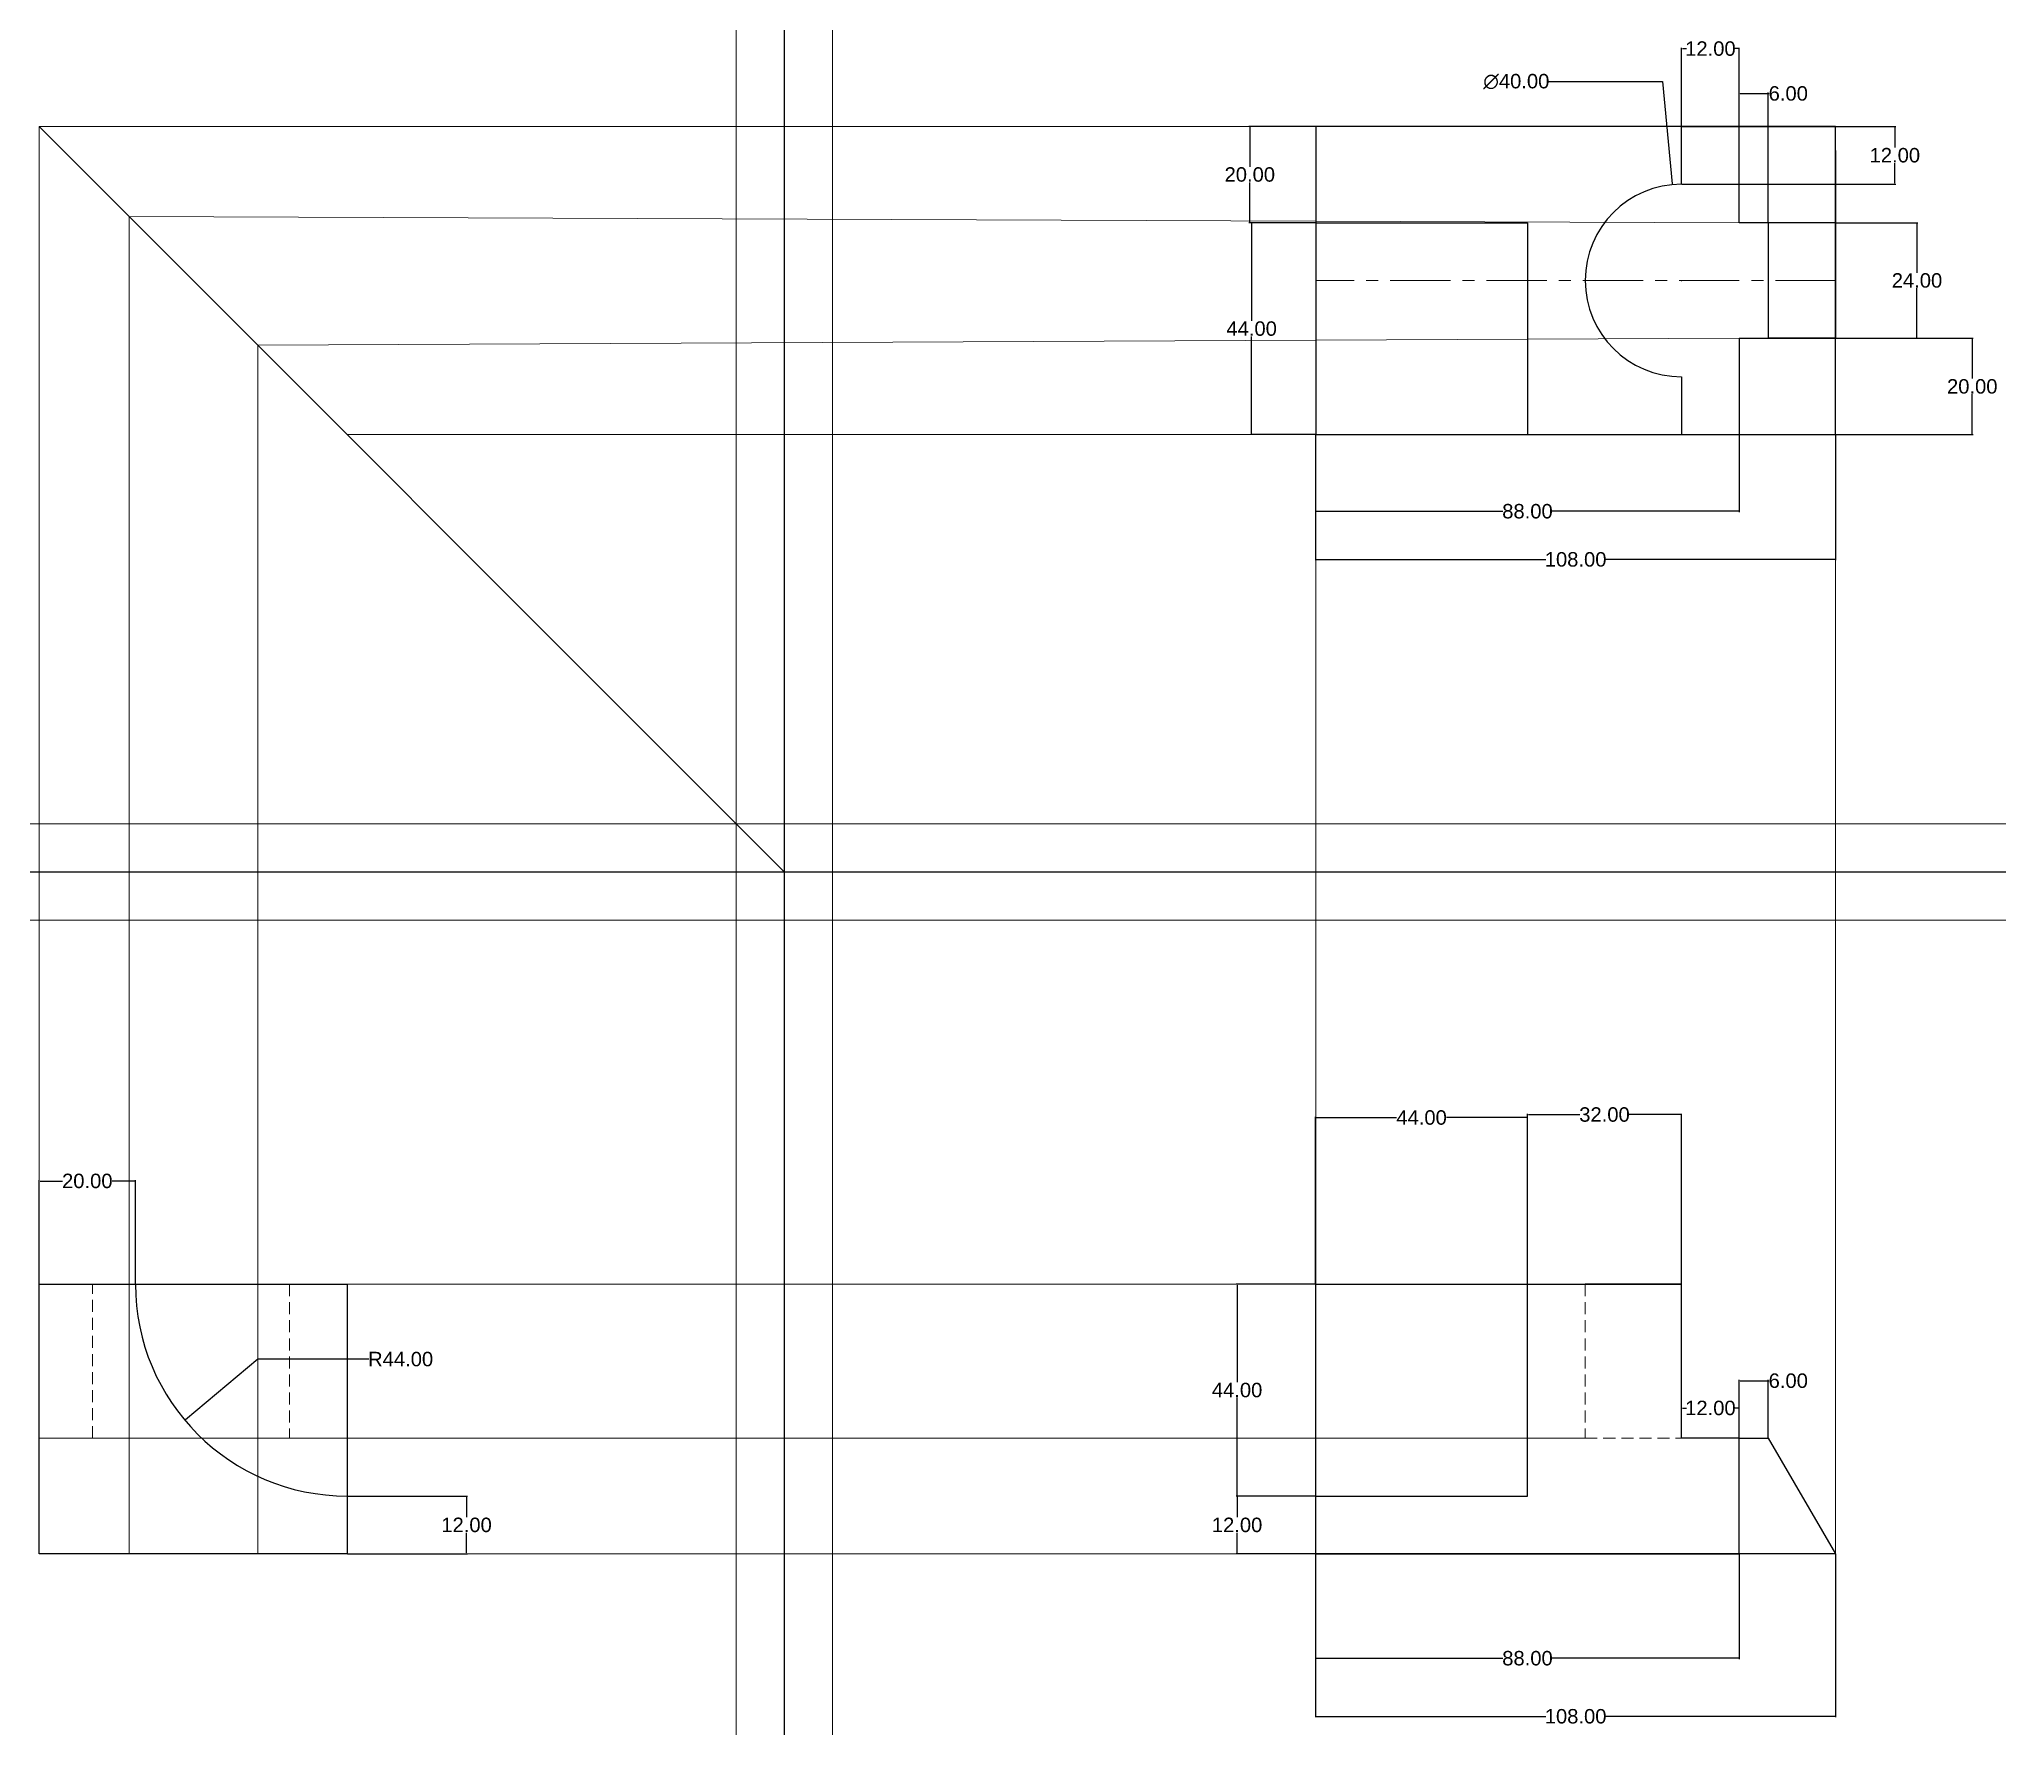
# Model space of a CAD drawing. Header units: millimetres. Extents: x -6852 to 59965, y -10230 to 31776.
# Drawn here: x 12297.2 to 12703.8, y -5776.3 to -5426 of the extents above; entities that cross this region are included whole.
import ezdxf

# ---------------------------------------------------------------- set-up
doc = ezdxf.new("R2010")
doc.units = ezdxf.units.MM
doc.header["$MEASUREMENT"] = 0
doc.linetypes.add('CENTER', pattern=[2, 1.25, -0.25, 0.25, -0.25])
doc.linetypes.add('HIDDEN', pattern=[0.375, 0.25, -0.125])
for name, color, linetype, lineweight in [('Center Line', 132, 'CENTER', 18), ('Dimension Line', 53, 'Continuous', 15), ('Hidden Lines', 10, 'HIDDEN', 13), ('Object line', 7, 'Continuous', 25)]:
    doc.layers.add(name, color=color, linetype=linetype, lineweight=lineweight)
doc.layers.add('Projection Line', color=7, linetype='Continuous', lineweight=9, transparency=0.75)
doc.styles.get("Standard").update_dxf_attribs({"font": 'arial.ttf'})
doc.dimstyles.get("Standard").update_dxf_attribs({"dimtxt": 3, "dimasz": 0.18, "dimexe": 0.18, "dimexo": 0.0625, "dimgap": 0.09, "dimtad": 0, "dimtih": 1, "dimtoh": 1, "dimzin": 0, "dimdsep": 46, "dimtxsty": 'Standard', "dimcen": 0.09, "dimadec": 0, "dimazin": 0, "dimtfac": 1, "dimtofl": 0, "dimtmove": 0, "dimatfit": 3, "dimfxl": 1, "dimtolj": 1, "dimtzin": 0, "dimarcsym": 0})

msp = doc.modelspace()

# ---------------------------------------------------------------- blocks, each defined once
blk = doc.blocks.new('*D135')
at = {"layer": 'Defpoints', "color": 0, "transparency": 16777216}
for p in [(12562.33, -5740.55), (12670.33, -5740.55), (12670.33, -5774.29)]:
    blk.add_point(p, dxfattribs=at)
at = {"layer": 'Dimension Line', "color": 0, "lineweight": -2, "transparency": 16777216}
for p, q in [((12562.33, -5740.61), (12562.33, -5774.47)), ((12670.33, -5740.61), (12670.33, -5774.47)), ((12562.51, -5774.29), (12610.16, -5774.29)), ((12670.15, -5774.29), (12622.5, -5774.29))]:
    blk.add_line(p, q, dxfattribs=at)
at = {"layer": 'Dimension Line', "color": 0, "transparency": 16777216}
for points in [[(12562.51, -5774.26), (12562.51, -5774.32), (12562.33, -5774.29)], [(12670.15, -5774.26), (12670.15, -5774.32), (12670.33, -5774.29)]]:
    blk.add_solid(points, dxfattribs=at)
at = {"layer": 'Dimension Line', "color": 0, "transparency": 16777216, "insert": (12616.33, -5774.29), "char_height": 3, "attachment_point": 5}
blk.add_mtext('\\A1;108.00', dxfattribs=at)
blk = doc.blocks.new('*D136')
at = {"layer": 'Defpoints', "color": 0, "transparency": 16777216}
for p in [(12562.33, -5740.55), (12650.33, -5740.55), (12650.33, -5762.23)]:
    blk.add_point(p, dxfattribs=at)
at = {"layer": 'Dimension Line', "color": 0, "lineweight": -2, "transparency": 16777216}
for p, q in [((12562.33, -5740.61), (12562.33, -5762.41)), ((12650.33, -5740.61), (12650.33, -5762.41)), ((12562.51, -5762.23), (12601.18, -5762.23)), ((12650.15, -5762.23), (12611.48, -5762.23))]:
    blk.add_line(p, q, dxfattribs=at)
at = {"layer": 'Dimension Line', "color": 0, "transparency": 16777216}
for points in [[(12562.51, -5762.2), (12562.51, -5762.26), (12562.33, -5762.23)], [(12650.15, -5762.2), (12650.15, -5762.26), (12650.33, -5762.23)]]:
    blk.add_solid(points, dxfattribs=at)
at = {"layer": 'Dimension Line', "color": 0, "transparency": 16777216, "insert": (12606.33, -5762.23), "char_height": 3, "attachment_point": 5}
blk.add_mtext('\\A1;88.00', dxfattribs=at)
blk = doc.blocks.new('*D137')
at = {"layer": 'Defpoints', "color": 0, "transparency": 16777216}
for p in [(12562.33, -5684.55), (12546.01, -5728.55), (12562.33, -5728.55)]:
    blk.add_point(p, dxfattribs=at)
at = {"layer": 'Dimension Line', "color": 0, "lineweight": -2, "transparency": 16777216}
for p, q in [((12562.27, -5684.55), (12545.83, -5684.55)), ((12546.01, -5684.73), (12546.01, -5704.93)), ((12546.01, -5728.37), (12546.01, -5708.17)), ((12562.27, -5728.55), (12545.83, -5728.55))]:
    blk.add_line(p, q, dxfattribs=at)
at = {"layer": 'Dimension Line', "color": 0, "transparency": 16777216}
for points in [[(12545.98, -5684.73), (12546.04, -5684.73), (12546.01, -5684.55)], [(12545.98, -5728.37), (12546.04, -5728.37), (12546.01, -5728.55)]]:
    blk.add_solid(points, dxfattribs=at)
at = {"layer": 'Dimension Line', "color": 0, "transparency": 16777216, "insert": (12546.01, -5706.55), "char_height": 3, "attachment_point": 5}
blk.add_mtext('\\A1;44.00', dxfattribs=at)
blk = doc.blocks.new('*D138')
at = {"layer": 'Defpoints', "color": 0, "transparency": 16777216}
for p in [(12562.33, -5728.55), (12546.01, -5740.55), (12562.33, -5740.55)]:
    blk.add_point(p, dxfattribs=at)
at = {"layer": 'Dimension Line', "color": 0, "lineweight": -2, "transparency": 16777216}
for p, q in [((12562.27, -5728.55), (12545.83, -5728.55)), ((12546.01, -5728.73), (12546.01, -5732.93)), ((12546.01, -5740.37), (12546.01, -5736.17)), ((12562.27, -5740.55), (12545.83, -5740.55))]:
    blk.add_line(p, q, dxfattribs=at)
at = {"layer": 'Dimension Line', "color": 0, "transparency": 16777216}
for points in [[(12545.98, -5728.73), (12546.04, -5728.73), (12546.01, -5728.55)], [(12545.98, -5740.37), (12546.04, -5740.37), (12546.01, -5740.55)]]:
    blk.add_solid(points, dxfattribs=at)
at = {"layer": 'Dimension Line', "color": 0, "transparency": 16777216, "insert": (12546.01, -5734.55), "char_height": 3, "attachment_point": 5}
blk.add_mtext('\\A1;12.00', dxfattribs=at)
blk = doc.blocks.new('*D139')
at = {"layer": 'Defpoints', "color": 0, "transparency": 16777216}
for p in [(12606.33, -5649.96), (12562.33, -5684.55), (12606.33, -5684.55)]:
    blk.add_point(p, dxfattribs=at)
at = {"layer": 'Dimension Line', "color": 0, "lineweight": -2, "transparency": 16777216}
for p, q in [((12562.33, -5684.49), (12562.33, -5649.78)), ((12562.51, -5649.96), (12579.13, -5649.96)), ((12606.15, -5649.96), (12589.54, -5649.96)), ((12606.33, -5684.49), (12606.33, -5649.78))]:
    blk.add_line(p, q, dxfattribs=at)
at = {"layer": 'Dimension Line', "color": 0, "transparency": 16777216}
for points in [[(12562.51, -5649.93), (12562.51, -5649.99), (12562.33, -5649.96)], [(12606.15, -5649.93), (12606.15, -5649.99), (12606.33, -5649.96)]]:
    blk.add_solid(points, dxfattribs=at)
at = {"layer": 'Dimension Line', "color": 0, "transparency": 16777216, "insert": (12584.33, -5649.96), "char_height": 3, "attachment_point": 5}
blk.add_mtext('\\A1;44.00', dxfattribs=at)
blk = doc.blocks.new('*D140')
at = {"layer": 'Defpoints', "color": 0, "transparency": 16777216}
for p in [(12638.33, -5649.34), (12606.33, -5684.55), (12638.33, -5684.55)]:
    blk.add_point(p, dxfattribs=at)
at = {"layer": 'Dimension Line', "color": 0, "lineweight": -2, "transparency": 16777216}
for p, q in [((12606.33, -5684.49), (12606.33, -5649.16)), ((12606.51, -5649.34), (12617.19, -5649.34)), ((12638.15, -5649.34), (12627.48, -5649.34)), ((12638.33, -5684.49), (12638.33, -5649.16))]:
    blk.add_line(p, q, dxfattribs=at)
at = {"layer": 'Dimension Line', "color": 0, "transparency": 16777216}
for points in [[(12606.51, -5649.31), (12606.51, -5649.37), (12606.33, -5649.34)], [(12638.15, -5649.31), (12638.15, -5649.37), (12638.33, -5649.34)]]:
    blk.add_solid(points, dxfattribs=at)
at = {"layer": 'Dimension Line', "color": 0, "transparency": 16777216, "insert": (12622.33, -5649.34), "char_height": 3, "attachment_point": 5}
blk.add_mtext('\\A1;32.00', dxfattribs=at)
blk = doc.blocks.new('*D141')
at = {"layer": 'Defpoints', "color": 0, "transparency": 16777216}
for p in [(12638.33, -5444.15), (12638.33, -5456.15), (12682.64, -5456.15)]:
    blk.add_point(p, dxfattribs=at)
at = {"layer": 'Dimension Line', "color": 0, "lineweight": -2, "transparency": 16777216}
for p, q in [((12638.39, -5444.15), (12682.82, -5444.15)), ((12682.64, -5444.33), (12682.64, -5448.53)), ((12682.64, -5455.97), (12682.64, -5451.77)), ((12638.39, -5456.15), (12682.82, -5456.15))]:
    blk.add_line(p, q, dxfattribs=at)
at = {"layer": 'Dimension Line', "color": 0, "transparency": 16777216}
for points in [[(12682.61, -5444.33), (12682.67, -5444.33), (12682.64, -5444.15)], [(12682.61, -5455.97), (12682.67, -5455.97), (12682.64, -5456.15)]]:
    blk.add_solid(points, dxfattribs=at)
at = {"layer": 'Dimension Line', "color": 0, "transparency": 16777216, "insert": (12682.64, -5450.15), "char_height": 3, "attachment_point": 5}
blk.add_mtext('\\A1;12.00', dxfattribs=at)
blk = doc.blocks.new('*D142')
at = {"layer": 'Defpoints', "color": 0, "transparency": 16777216}
for p in [(12636.41, -5456.24), (12640.25, -5496.06)]:
    blk.add_point(p, dxfattribs=at)
at = {"layer": 'Dimension Line', "color": 0, "lineweight": -2, "transparency": 16777216}
for p, q in [((12610.79, -5434.85), (12634.35, -5434.85)), ((12634.35, -5434.85), (12636.39, -5456.06)), ((12638.24, -5476.15), (12638.42, -5476.15)), ((12638.33, -5476.24), (12638.33, -5476.06))]:
    blk.add_line(p, q, dxfattribs=at)
at = {"layer": 'Dimension Line', "color": 0, "transparency": 16777216}
blk.add_solid([(12636.42, -5456.06), (12636.36, -5456.07), (12636.41, -5456.24)], dxfattribs=at)
at = {"layer": 'Dimension Line', "color": 0, "transparency": 16777216, "insert": (12604.01, -5434.85), "char_height": 3, "attachment_point": 5}
blk.add_mtext('\\A1;∅40.00', dxfattribs=at)
blk = doc.blocks.new('*D143')
at = {"layer": 'Defpoints', "color": 0, "transparency": 16777216}
for p in [(12562.33, -5464.15), (12549.03, -5508.15), (12562.33, -5508.15)]:
    blk.add_point(p, dxfattribs=at)
at = {"layer": 'Dimension Line', "color": 0, "lineweight": -2, "transparency": 16777216}
for p, q in [((12562.27, -5464.15), (12548.85, -5464.15)), ((12549.03, -5464.33), (12549.03, -5484.53)), ((12549.03, -5507.97), (12549.03, -5487.77)), ((12562.27, -5508.15), (12548.85, -5508.15))]:
    blk.add_line(p, q, dxfattribs=at)
at = {"layer": 'Dimension Line', "color": 0, "transparency": 16777216}
for points in [[(12549, -5464.33), (12549.06, -5464.33), (12549.03, -5464.15)], [(12549, -5507.97), (12549.06, -5507.97), (12549.03, -5508.15)]]:
    blk.add_solid(points, dxfattribs=at)
at = {"layer": 'Dimension Line', "color": 0, "transparency": 16777216, "insert": (12549.03, -5486.15), "char_height": 3, "attachment_point": 5}
blk.add_mtext('\\A1;44.00', dxfattribs=at)
blk = doc.blocks.new('*D144')
at = {"layer": 'Defpoints', "color": 0, "transparency": 16777216}
for p in [(12562.33, -5444.15), (12548.65, -5464.15), (12562.33, -5464.15)]:
    blk.add_point(p, dxfattribs=at)
at = {"layer": 'Dimension Line', "color": 0, "lineweight": -2, "transparency": 16777216}
for p, q in [((12562.27, -5444.15), (12548.47, -5444.15)), ((12548.65, -5444.33), (12548.65, -5452.53)), ((12548.65, -5463.97), (12548.65, -5455.77)), ((12562.27, -5464.15), (12548.47, -5464.15))]:
    blk.add_line(p, q, dxfattribs=at)
at = {"layer": 'Dimension Line', "color": 0, "transparency": 16777216}
for points in [[(12548.62, -5444.33), (12548.68, -5444.33), (12548.65, -5444.15)], [(12548.62, -5463.97), (12548.68, -5463.97), (12548.65, -5464.15)]]:
    blk.add_solid(points, dxfattribs=at)
at = {"layer": 'Dimension Line', "color": 0, "transparency": 16777216, "insert": (12548.65, -5454.15), "char_height": 3, "attachment_point": 5}
blk.add_mtext('\\A1;20.00', dxfattribs=at)
blk = doc.blocks.new('*D145')
at = {"layer": 'Defpoints', "color": 0, "transparency": 16777216}
for p in [(12562.33, -5508.15), (12670.33, -5508.15), (12670.33, -5534.07)]:
    blk.add_point(p, dxfattribs=at)
at = {"layer": 'Dimension Line', "color": 0, "lineweight": -2, "transparency": 16777216}
for p, q in [((12562.33, -5508.21), (12562.33, -5534.25)), ((12670.33, -5508.21), (12670.33, -5534.25)), ((12562.51, -5534.07), (12610.16, -5534.07)), ((12670.15, -5534.07), (12622.5, -5534.07))]:
    blk.add_line(p, q, dxfattribs=at)
at = {"layer": 'Dimension Line', "color": 0, "transparency": 16777216}
for points in [[(12562.51, -5534.04), (12562.51, -5534.1), (12562.33, -5534.07)], [(12670.15, -5534.04), (12670.15, -5534.1), (12670.33, -5534.07)]]:
    blk.add_solid(points, dxfattribs=at)
at = {"layer": 'Dimension Line', "color": 0, "transparency": 16777216, "insert": (12616.33, -5534.07), "char_height": 3, "attachment_point": 5}
blk.add_mtext('\\A1;108.00', dxfattribs=at)
blk = doc.blocks.new('*D146')
at = {"layer": 'Defpoints', "color": 0, "transparency": 16777216}
for p in [(12650.33, -5428.01), (12638.33, -5444.15), (12650.33, -5444.15)]:
    blk.add_point(p, dxfattribs=at)
at = {"layer": 'Dimension Line', "color": 0, "lineweight": -2, "transparency": 16777216}
for p, q in [((12638.33, -5444.09), (12638.33, -5427.83)), ((12638.51, -5428.01), (12639.33, -5428.01)), ((12650.15, -5428.01), (12649.34, -5428.01)), ((12650.33, -5444.09), (12650.33, -5427.83))]:
    blk.add_line(p, q, dxfattribs=at)
at = {"layer": 'Dimension Line', "color": 0, "transparency": 16777216}
for points in [[(12638.51, -5427.98), (12638.51, -5428.04), (12638.33, -5428.01)], [(12650.15, -5427.98), (12650.15, -5428.04), (12650.33, -5428.01)]]:
    blk.add_solid(points, dxfattribs=at)
at = {"layer": 'Dimension Line', "color": 0, "transparency": 16777216, "insert": (12644.33, -5428.01), "char_height": 3, "attachment_point": 5}
blk.add_mtext('\\A1;12.00', dxfattribs=at)
blk = doc.blocks.new('*D147')
at = {"layer": 'Defpoints', "color": 0, "transparency": 16777216}
for p in [(12656.33, -5437.32), (12650.33, -5464.15), (12656.33, -5464.15)]:
    blk.add_point(p, dxfattribs=at)
at = {"layer": 'Dimension Line', "color": 0, "lineweight": -2, "transparency": 16777216}
for p, q in [((12650.33, -5464.09), (12650.33, -5437.14)), ((12650.51, -5437.32), (12656.15, -5437.32)), ((12656.33, -5464.09), (12656.33, -5437.14)), ((12656.33, -5437.32), (12656.51, -5437.32))]:
    blk.add_line(p, q, dxfattribs=at)
at = {"layer": 'Dimension Line', "color": 0, "transparency": 16777216}
for points in [[(12650.51, -5437.29), (12650.51, -5437.35), (12650.33, -5437.32)], [(12656.15, -5437.29), (12656.15, -5437.35), (12656.33, -5437.32)]]:
    blk.add_solid(points, dxfattribs=at)
at = {"layer": 'Dimension Line', "color": 0, "transparency": 16777216, "insert": (12660.5, -5437.32), "char_height": 3, "attachment_point": 5}
blk.add_mtext('\\A1;6.00', dxfattribs=at)
blk = doc.blocks.new('*D148')
at = {"layer": 'Defpoints', "color": 0, "transparency": 16777216}
for p in [(12317.17, -5663.13), (12297.17, -5684.55), (12317.17, -5684.55)]:
    blk.add_point(p, dxfattribs=at)
at = {"layer": 'Dimension Line', "color": 0, "lineweight": -2, "transparency": 16777216}
for p, q in [((12297.17, -5684.49), (12297.17, -5662.95)), ((12297.35, -5663.13), (12302, -5663.13)), ((12316.99, -5663.13), (12312.34, -5663.13)), ((12317.17, -5684.49), (12317.17, -5662.95))]:
    blk.add_line(p, q, dxfattribs=at)
at = {"layer": 'Dimension Line', "color": 0, "transparency": 16777216}
for points in [[(12297.35, -5663.1), (12297.35, -5663.16), (12297.17, -5663.13)], [(12316.99, -5663.1), (12316.99, -5663.16), (12317.17, -5663.13)]]:
    blk.add_solid(points, dxfattribs=at)
at = {"layer": 'Dimension Line', "color": 0, "transparency": 16777216, "insert": (12307.17, -5663.13), "char_height": 3, "attachment_point": 5}
blk.add_mtext('\\A1;20.00', dxfattribs=at)
blk = doc.blocks.new('*D149')
at = {"layer": 'Defpoints', "color": 0, "transparency": 16777216}
for p in [(12361.17, -5684.55), (12327.44, -5712.8)]:
    blk.add_point(p, dxfattribs=at)
at = {"layer": 'Dimension Line', "color": 0, "lineweight": -2, "transparency": 16777216}
for p, q in [((12342.58, -5700.12), (12327.58, -5712.69)), ((12365.68, -5700.12), (12342.58, -5700.12))]:
    blk.add_line(p, q, dxfattribs=at)
at = {"layer": 'Dimension Line', "color": 0, "transparency": 16777216}
blk.add_solid([(12327.56, -5712.66), (12327.6, -5712.71), (12327.44, -5712.8)], dxfattribs=at)
at = {"layer": 'Dimension Line', "color": 0, "transparency": 16777216, "insert": (12372.26, -5700.12), "char_height": 3, "attachment_point": 5}
blk.add_mtext('\\A1;R44.00', dxfattribs=at)
blk = doc.blocks.new('*D150')
at = {"layer": 'Defpoints', "color": 0, "transparency": 16777216}
for p in [(12361.17, -5728.55), (12361.17, -5740.55), (12385.95, -5740.55)]:
    blk.add_point(p, dxfattribs=at)
at = {"layer": 'Dimension Line', "color": 0, "lineweight": -2, "transparency": 16777216}
for p, q in [((12361.23, -5728.55), (12386.13, -5728.55)), ((12385.95, -5728.73), (12385.95, -5732.93)), ((12385.95, -5740.37), (12385.95, -5736.17)), ((12361.23, -5740.55), (12386.13, -5740.55))]:
    blk.add_line(p, q, dxfattribs=at)
at = {"layer": 'Dimension Line', "color": 0, "transparency": 16777216}
for points in [[(12385.92, -5728.73), (12385.98, -5728.73), (12385.95, -5728.55)], [(12385.92, -5740.37), (12385.98, -5740.37), (12385.95, -5740.55)]]:
    blk.add_solid(points, dxfattribs=at)
at = {"layer": 'Dimension Line', "color": 0, "transparency": 16777216, "insert": (12385.95, -5734.55), "char_height": 3, "attachment_point": 5}
blk.add_mtext('\\A1;12.00', dxfattribs=at)
blk = doc.blocks.new('*D151')
at = {"layer": 'Defpoints', "color": 0, "transparency": 16777216}
for p in [(12670.33, -5488.15), (12698.72, -5488.15), (12670.33, -5508.15)]:
    blk.add_point(p, dxfattribs=at)
at = {"layer": 'Dimension Line', "color": 0, "lineweight": -2, "transparency": 16777216}
for p, q in [((12670.39, -5488.15), (12698.9, -5488.15)), ((12698.72, -5488.33), (12698.72, -5496.53)), ((12698.72, -5507.97), (12698.72, -5499.77)), ((12670.39, -5508.15), (12698.9, -5508.15))]:
    blk.add_line(p, q, dxfattribs=at)
at = {"layer": 'Dimension Line', "color": 0, "transparency": 16777216}
for points in [[(12698.69, -5488.33), (12698.75, -5488.33), (12698.72, -5488.15)], [(12698.69, -5507.97), (12698.75, -5507.97), (12698.72, -5508.15)]]:
    blk.add_solid(points, dxfattribs=at)
at = {"layer": 'Dimension Line', "color": 0, "transparency": 16777216, "insert": (12698.72, -5498.15), "char_height": 3, "attachment_point": 5}
blk.add_mtext('\\A1;20.00', dxfattribs=at)
blk = doc.blocks.new('*D152')
at = {"layer": 'Defpoints', "color": 0, "transparency": 16777216}
for p in [(12670.33, -5464.15), (12687.24, -5464.15), (12670.33, -5488.15)]:
    blk.add_point(p, dxfattribs=at)
at = {"layer": 'Dimension Line', "color": 0, "lineweight": -2, "transparency": 16777216}
for p, q in [((12670.39, -5464.15), (12687.42, -5464.15)), ((12687.24, -5464.33), (12687.24, -5474.53)), ((12687.24, -5487.97), (12687.24, -5477.77)), ((12670.39, -5488.15), (12687.42, -5488.15))]:
    blk.add_line(p, q, dxfattribs=at)
at = {"layer": 'Dimension Line', "color": 0, "transparency": 16777216}
for points in [[(12687.21, -5464.33), (12687.27, -5464.33), (12687.24, -5464.15)], [(12687.21, -5487.97), (12687.27, -5487.97), (12687.24, -5488.15)]]:
    blk.add_solid(points, dxfattribs=at)
at = {"layer": 'Dimension Line', "color": 0, "transparency": 16777216, "insert": (12687.24, -5476.15), "char_height": 3, "attachment_point": 5}
blk.add_mtext('\\A1;24.00', dxfattribs=at)
blk = doc.blocks.new('*D153')
at = {"layer": 'Defpoints', "color": 0, "transparency": 16777216}
for p in [(12562.33, -5508.15), (12650.33, -5508.15), (12650.33, -5524.07)]:
    blk.add_point(p, dxfattribs=at)
at = {"layer": 'Dimension Line', "color": 0, "lineweight": -2, "transparency": 16777216}
for p, q in [((12562.33, -5508.21), (12562.33, -5524.25)), ((12650.33, -5508.21), (12650.33, -5524.25)), ((12562.51, -5524.07), (12601.18, -5524.07)), ((12650.15, -5524.07), (12611.48, -5524.07))]:
    blk.add_line(p, q, dxfattribs=at)
at = {"layer": 'Dimension Line', "color": 0, "transparency": 16777216}
for points in [[(12562.51, -5524.04), (12562.51, -5524.1), (12562.33, -5524.07)], [(12650.15, -5524.04), (12650.15, -5524.1), (12650.33, -5524.07)]]:
    blk.add_solid(points, dxfattribs=at)
at = {"layer": 'Dimension Line', "color": 0, "transparency": 16777216, "insert": (12606.33, -5524.07), "char_height": 3, "attachment_point": 5}
blk.add_mtext('\\A1;88.00', dxfattribs=at)
blk = doc.blocks.new('*D154')
at = {"layer": 'Defpoints', "color": 0, "transparency": 16777216}
for p in [(12656.33, -5704.61), (12650.33, -5716.55), (12656.33, -5716.55)]:
    blk.add_point(p, dxfattribs=at)
at = {"layer": 'Dimension Line', "color": 0, "lineweight": -2, "transparency": 16777216}
for p, q in [((12650.33, -5716.49), (12650.33, -5704.43)), ((12650.51, -5704.61), (12656.15, -5704.61)), ((12656.33, -5716.49), (12656.33, -5704.43)), ((12656.33, -5704.61), (12656.51, -5704.61))]:
    blk.add_line(p, q, dxfattribs=at)
at = {"layer": 'Dimension Line', "color": 0, "transparency": 16777216}
for points in [[(12650.51, -5704.58), (12650.51, -5704.64), (12650.33, -5704.61)], [(12656.15, -5704.58), (12656.15, -5704.64), (12656.33, -5704.61)]]:
    blk.add_solid(points, dxfattribs=at)
at = {"layer": 'Dimension Line', "color": 0, "transparency": 16777216, "insert": (12660.5, -5704.61), "char_height": 3, "attachment_point": 5}
blk.add_mtext('\\A1;6.00', dxfattribs=at)
blk = doc.blocks.new('*D155')
at = {"layer": 'Defpoints', "color": 0, "transparency": 16777216}
for p in [(12638.33, -5710.27), (12638.33, -5716.55), (12650.33, -5716.55)]:
    blk.add_point(p, dxfattribs=at)
at = {"layer": 'Dimension Line', "color": 0, "lineweight": -2, "transparency": 16777216}
for p, q in [((12638.33, -5716.49), (12638.33, -5710.09)), ((12638.51, -5710.27), (12639.33, -5710.27)), ((12650.15, -5710.27), (12649.34, -5710.27)), ((12650.33, -5716.49), (12650.33, -5710.09))]:
    blk.add_line(p, q, dxfattribs=at)
at = {"layer": 'Dimension Line', "color": 0, "transparency": 16777216}
for points in [[(12638.51, -5710.24), (12638.51, -5710.3), (12638.33, -5710.27)], [(12650.15, -5710.24), (12650.15, -5710.3), (12650.33, -5710.27)]]:
    blk.add_solid(points, dxfattribs=at)
at = {"layer": 'Dimension Line', "color": 0, "transparency": 16777216, "insert": (12644.33, -5710.27), "char_height": 3, "attachment_point": 5}
blk.add_mtext('\\A1;12.00', dxfattribs=at)

# ---------------------------------------------------------------- dimensions: what is measured, and where the dimension line sits
at = {"layer": 'Dimension Line'}
for base, p1, p2, picture, middle in [((12650.332, -5428.007), (12638.332, -5444.15), (12650.332, -5444.15), '*D146', (12644.332, -5428.007)), ((12656.332, -5437.315), (12650.332, -5464.15), (12656.332, -5464.15), '*D147', (12660.502, -5437.315)), ((12670.332, -5534.073), (12562.332, -5508.15), (12670.332, -5508.15), '*D145', (12616.332, -5534.073)), ((12650.332, -5524.065), (12562.332, -5508.15), (12650.332, -5508.15), '*D153', (12606.332, -5524.065)), ((12606.332, -5649.96), (12562.332, -5684.551), (12606.332, -5684.551), '*D139', (12584.332, -5649.96)), ((12638.332, -5649.338), (12606.332, -5684.551), (12638.332, -5684.551), '*D140', (12622.332, -5649.338)), ((12317.171, -5663.129), (12297.171, -5684.551), (12317.171, -5684.551), '*D148', (12307.171, -5663.129)), ((12656.332, -5704.61), (12650.332, -5716.551), (12656.332, -5716.551), '*D154', (12660.502, -5704.61)), ((12638.332, -5710.268), (12650.332, -5716.551), (12638.332, -5716.551), '*D155', (12644.332, -5710.268)), ((12670.332, -5774.288), (12562.332, -5740.551), (12670.332, -5740.551), '*D135', (12616.332, -5774.288)), ((12650.332, -5762.234), (12562.332, -5740.551), (12650.332, -5740.551), '*D136', (12606.332, -5762.234))]:
    dim = msp.add_linear_dim(base=base, p1=p1, p2=p2, dimstyle='Standard', dxfattribs=at)
    dim.commit()
    dim.dimension.update_dxf_attribs({"geometry": picture, "text_midpoint": middle})
dim = msp.add_diameter_dim_2p(p1=(12640.253, -5496.058), p2=(12636.412, -5456.242), dimstyle='Standard', dxfattribs=at)
dim.commit()
dim.dimension.update_dxf_attribs({"geometry": '*D142', "text_midpoint": (12604.013, -5434.849), "dimtype": 163})
for base, p1, p2, picture, middle in [((12548.647, -5464.15), (12562.332, -5444.15), (12562.332, -5464.15), '*D144', (12548.647, -5454.15)), ((12682.638, -5456.15), (12638.332, -5444.15), (12638.332, -5456.15), '*D141', (12682.638, -5450.15)), ((12549.027, -5508.15), (12562.332, -5464.15), (12562.332, -5508.15), '*D143', (12549.027, -5486.15)), ((12687.243, -5464.15), (12670.332, -5488.15), (12670.332, -5464.15), '*D152', (12687.243, -5476.15)), ((12698.717, -5488.15), (12670.332, -5508.15), (12670.332, -5488.15), '*D151', (12698.717, -5498.15)), ((12546.006, -5728.551), (12562.332, -5684.551), (12562.332, -5728.551), '*D137', (12546.006, -5706.551)), ((12385.954, -5740.551), (12361.171, -5728.551), (12361.171, -5740.551), '*D150', (12385.954, -5734.551)), ((12546.006, -5740.551), (12562.332, -5728.551), (12562.332, -5740.551), '*D138', (12546.006, -5734.551))]:
    dim = msp.add_linear_dim(base=base, p1=p1, p2=p2, angle=90, dimstyle='Standard', dxfattribs=at)
    dim.commit()
    dim.dimension.update_dxf_attribs({"geometry": picture, "text_midpoint": middle})
dim = msp.add_radius_dim(center=(12361.171, -5684.551), mpoint=(12327.438, -5712.802), dimstyle='Standard', dxfattribs=at)
dim.commit()
dim.dimension.update_dxf_attribs({"geometry": '*D149', "text_midpoint": (12372.263, -5700.118), "dimtype": 164})

# ---------------------------------------------------------------- linework, layer by layer
for p, q in [((12451.956, -5166.212), (12451.956, -6103.781)), ((11929.061, -5598.936), (13057.573, -5598.936))]:
    msp.add_line(p, q)
at = {"layer": 'Center Line', "ltscale": 10}
msp.add_line((12670.332, -5476.15), (12562.332, -5476.15), dxfattribs=at)
at = {"layer": 'Hidden Lines', "ltscale": 10}
for p, q in [((12308.222, -5716.551), (12308.222, -5684.551)), ((12349.171, -5684.551), (12349.171, -5716.551)), ((12618.332, -5684.551), (12618.332, -5716.551)), ((12361.171, -5716.551), (12297.171, -5716.551)), ((12315.857, -5716.551), (12315.857, -5740.551)), ((12342.583, -5716.551), (12342.583, -5740.551)), ((12618.332, -5716.551), (12638.332, -5716.551))]:
    msp.add_line(p, q, dxfattribs=at)
at = {"layer": 'Object line'}
for p, q in [((12562.332, -5444.15), (12562.332, -5464.15)), ((12638.332, -5444.15), (12606.332, -5444.15)), ((12650.332, -5444.15), (12638.332, -5444.15)), ((12638.332, -5444.15), (12650.332, -5444.15)), ((12638.332, -5456.15), (12638.332, -5444.15)), ((12650.332, -5464.15), (12650.332, -5444.15)), ((12670.332, -5464.15), (12670.332, -5444.15)), ((12670.332, -5449.15), (12670.332, -5476.15)), ((12562.332, -5464.15), (12606.332, -5464.15)), ((12606.332, -5464.15), (12606.332, -5508.15)), ((12670.332, -5464.15), (12650.332, -5464.15)), ((12656.332, -5464.15), (12656.332, -5488.15)), ((12670.332, -5476.15), (12670.332, -5464.15)), ((12670.332, -5476.15), (12670.332, -5464.15)), ((12670.332, -5476.15), (12670.332, -5488.15)), ((12650.332, -5488.15), (12670.332, -5488.15)), ((12650.332, -5488.15), (12650.332, -5508.15)), ((12670.332, -5488.15), (12656.332, -5488.15)), ((12638.332, -5496.15), (12638.332, -5508.15)), ((12297.171, -5684.551), (12317.171, -5684.551)), ((12562.332, -5684.551), (12606.332, -5684.551)), ((12606.332, -5728.551), (12606.332, -5684.551)), ((12638.332, -5684.551), (12618.332, -5684.551)), ((12638.332, -5684.551), (12618.332, -5684.551)), ((12638.332, -5684.551), (12618.332, -5684.551)), ((12638.332, -5716.551), (12638.332, -5684.551)), ((12650.332, -5716.551), (12638.332, -5716.551)), ((12650.332, -5716.551), (12638.332, -5716.551)), ((12650.332, -5740.551), (12650.332, -5716.551)), ((12650.332, -5716.551), (12656.332, -5716.551)), ((12656.332, -5716.551), (12670.332, -5740.551)), ((12562.332, -5740.551), (12562.332, -5728.551)), ((12562.332, -5740.551), (12562.332, -5728.551)), ((12562.332, -5728.551), (12606.332, -5728.551)), ((12562.332, -5740.551), (12650.332, -5740.551))]:
    msp.add_line(p, q, dxfattribs=at)
for points in [[(12670.332, -5444.15), (12562.332, -5444.15), (12562.332, -5508.15), (12670.332, -5508.15)], [(12297.171, -5684.551), (12361.171, -5684.551), (12361.171, -5740.551), (12297.171, -5740.551)]]:
    msp.add_lwpolyline(points, close=True, dxfattribs=at)
msp.add_lwpolyline([(12670.332, -5740.551), (12562.332, -5740.551), (12562.332, -5684.551), (12638.332, -5684.551)], dxfattribs=at)
for centre, radius, start in [((12638.332, -5476.15), 20, 90), ((12361.171, -5684.551), 44, 180)]:
    msp.add_arc(centre, radius, start, 270, dxfattribs=at)
at = {"layer": 'Projection Line'}
for p, q in [((12441.956, -5166.212), (12441.956, -6116.804)), ((12461.956, -5166.212), (12461.956, -6117.247)), ((12451.956, -5598.936), (12297.171, -5444.15)), ((12562.332, -5444.15), (12297.171, -5444.15)), ((12297.171, -5444.15), (12297.171, -5740.551)), ((12562.332, -5684.551), (12562.332, -5444.15)), ((12650.332, -5464.15), (12650.332, -5444.15)), ((12670.332, -5740.551), (12670.332, -5444.15)), ((12650.332, -5464.15), (12315.857, -5462.837)), ((12315.857, -5462.837), (12315.857, -5740.551)), ((12650.332, -5488.15), (12342.583, -5489.562)), ((12342.583, -5489.562), (12342.583, -5740.551)), ((12562.332, -5508.15), (12361.165, -5508.145)), ((13088.252, -5588.936), (11929.061, -5588.936)), ((11929.061, -5608.936), (13115.882, -5608.936)), ((12562.332, -5684.551), (12297.171, -5684.551)), ((12297.171, -5684.551), (12317.171, -5684.551)), ((12297.171, -5684.551), (12317.171, -5684.551)), ((12618.332, -5716.551), (12297.171, -5716.551)), ((12562.332, -5740.551), (12297.171, -5740.551))]:
    msp.add_line(p, q, dxfattribs=at)

msp.set_redraw_order([(e.dxf.handle, doc.entitydb.next_handle()) for e in msp.query("TEXT MTEXT ATTDEF DIMENSION ARC_DIMENSION")])  # texts and dimensions are drawn at this point

doc.saveas('drawing.dxf')
